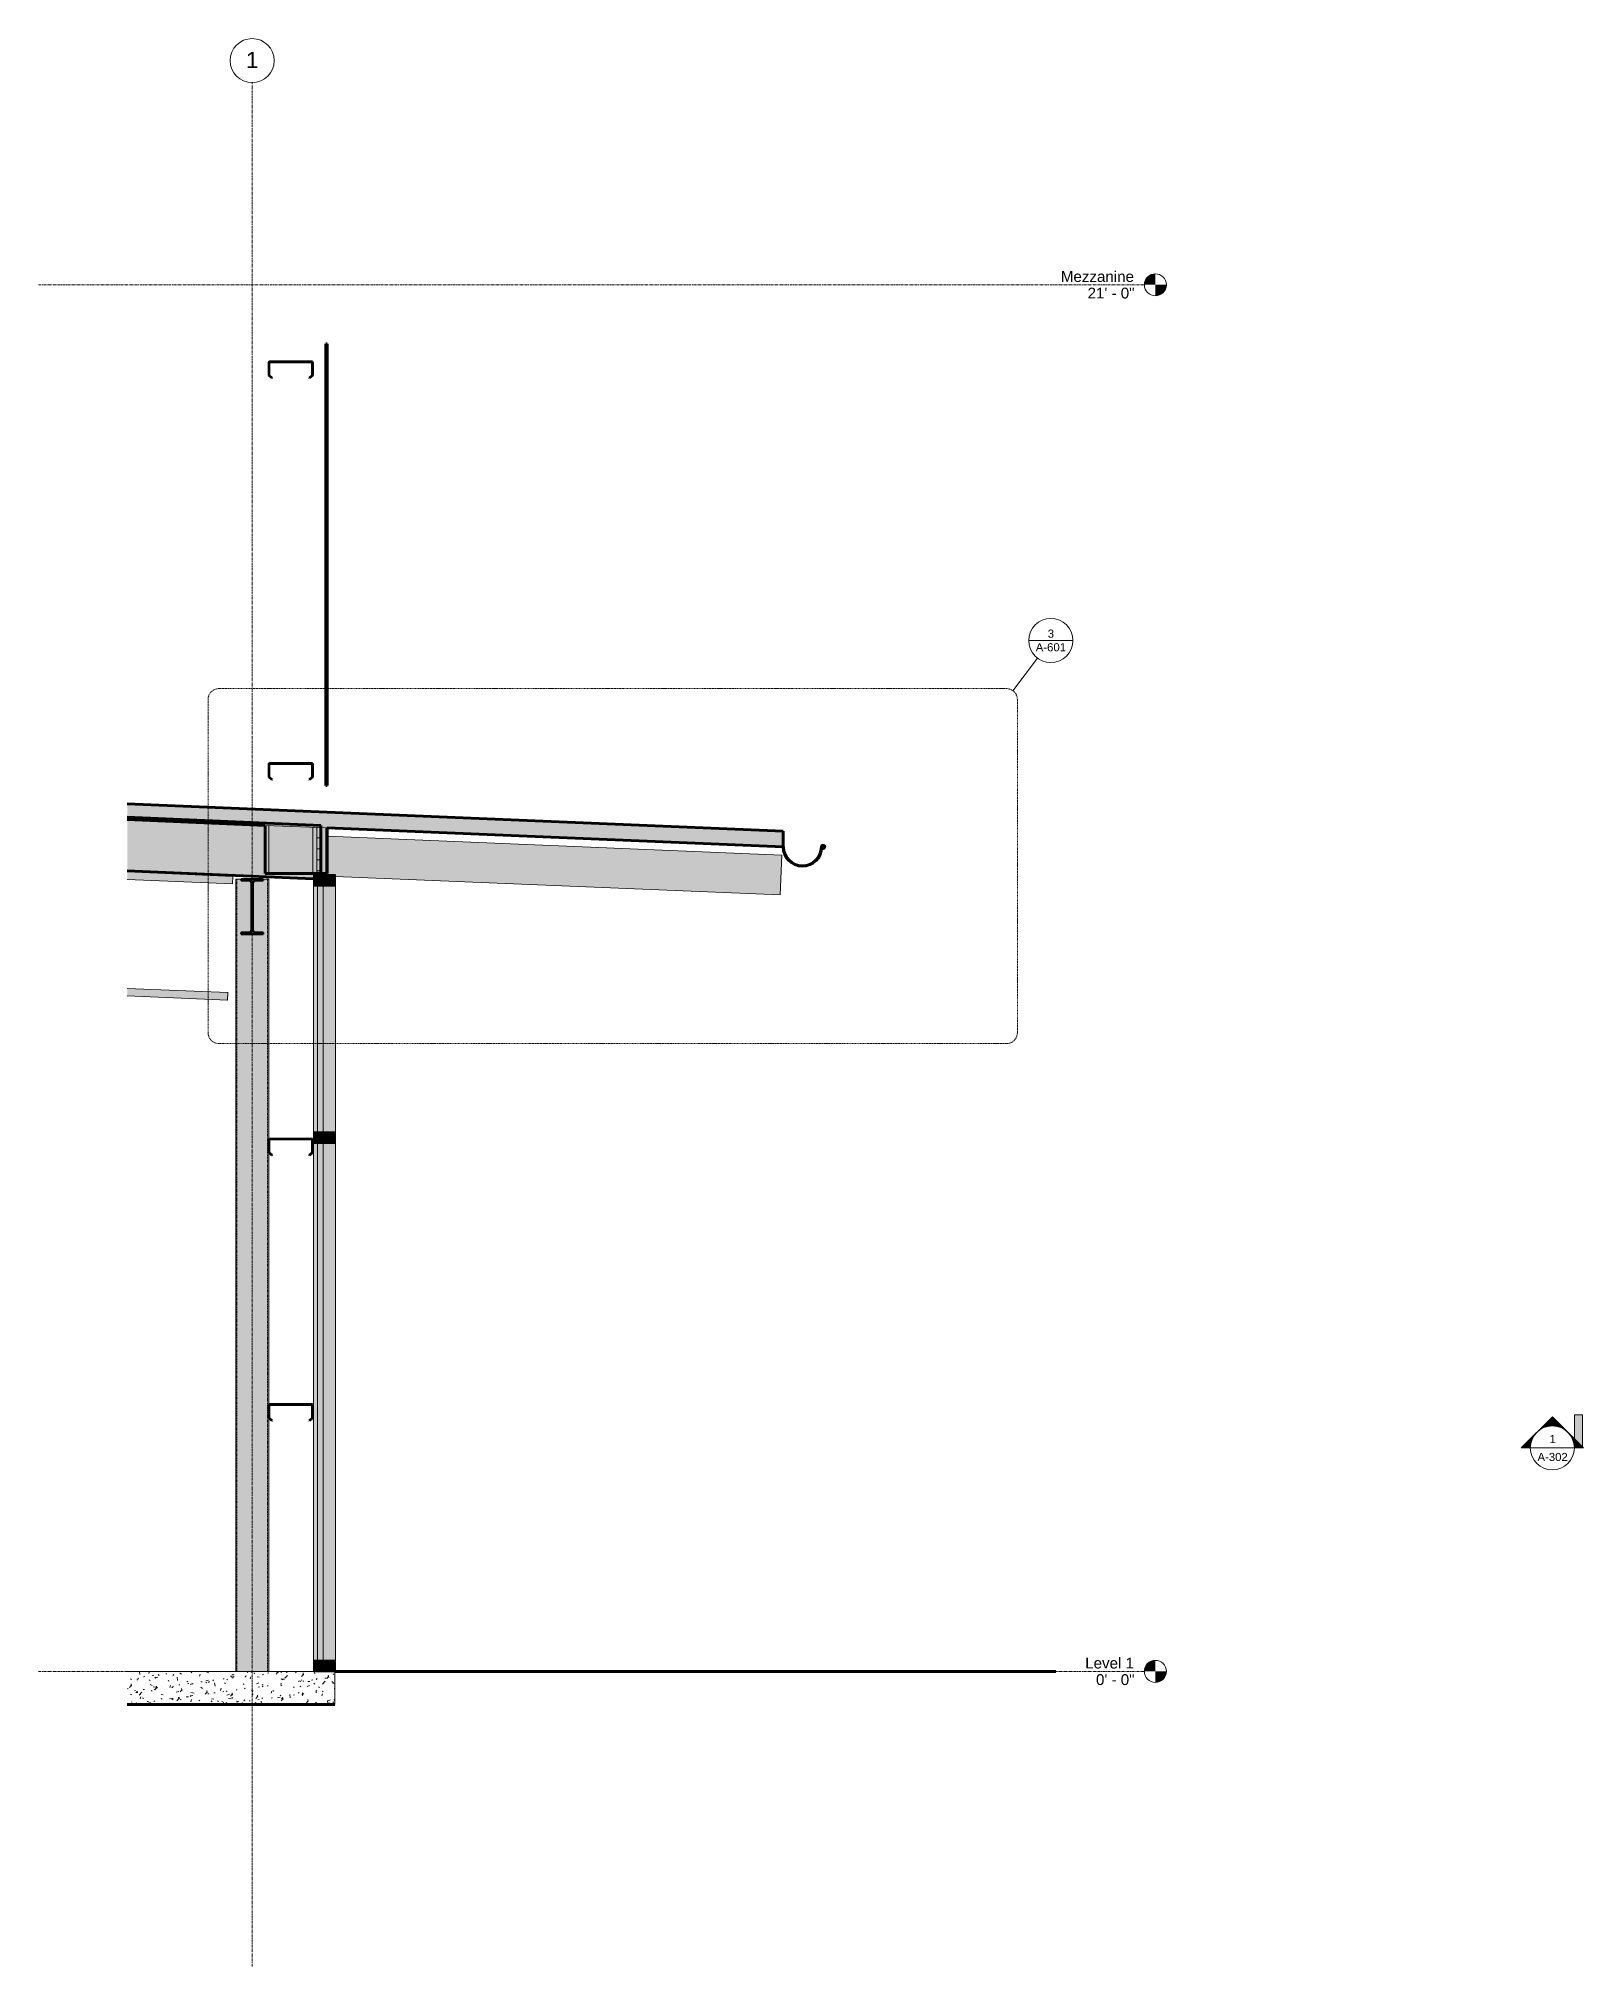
# Model space of a CAD drawing. Header units: inches. Extents: x 22719 to 24235, y -54 to 309.
# Drawn here: x 23431.2 to 23712, y -53.6 to 296.8 of the extents above; entities that cross this region are included whole.
import ezdxf

# ---------------------------------------------------------------- set-up
doc = ezdxf.new("R2010")
doc.units = ezdxf.units.IN
doc.header["$MEASUREMENT"] = 0
for name, pattern in [('Dash Dot 3_16_', [0.3125, 0.1875, -0.0625, 0, -0.0625]), ('Grid Line 1_2_', [0.875, 0.5, -0.125, 0.125, -0.125]), ('Hidden 1_8_', [0.1875, 0.125, -0.0625])]:
    doc.linetypes.add(name, pattern=pattern)
for name, color, linetype, lineweight in [('A-ANNO-SYMB', 150, 'Continuous', 9), ('A-CLNG', 13, 'Continuous', 18), ('A-FLOR-LEVL', 51, 'Continuous', 9), ('A-FLOR-OTLN', 90, 'Continuous', 9), ('A-GLAZ-CURT', 52, 'Continuous', 9), ('A-GLAZ-CWMG', 51, 'Continuous', 9), ('A-ROOF', 132, 'Continuous', 18), ('A-ROOF-MCUT', 132, 'Continuous', 70), ('A-WALL', 113, 'Continuous', 18), ('A-WALL-PATT', 111, 'Continuous', 70), ('C-BLDG-PADS', 91, 'Continuous', 9), ('C-TOPO', 7, 'Continuous', 9), ('G-ANNO-SYMB', 111, 'Continuous', 9), ('L-SITE-WALL', 31, 'Continuous', 18), ('S-BEAM', 12, 'Continuous', 9), ('S-COLS', 52, 'Continuous', 9), ('S-GRID', 1, 'Continuous', 9), ('S-GRID-IDEN', 1, 'Continuous', 9)]:
    doc.layers.add(name, color=color, linetype=linetype, lineweight=lineweight)
doc.styles.add('Arial', font='arial.ttf', dxfattribs={"height": 1.967066})
doc.styles.add('Arial_1', font='arial.ttf', dxfattribs={"height": 2.950599})
doc.styles.add('Arial_2', font='arial.ttf', dxfattribs={"height": 1.475299})
pattern_1 = [(45, (-71603.425, 71.503), (-1.58391919, 1.58391919), []), (45, (-71603.425, 73.903), (-1.58391919, 1.58391919), [])]

msp = doc.modelspace()

# ---------------------------------------------------------------- texts
at = {"layer": 'A-ANNO-SYMB', "attachment_point": 2, "line_spacing_factor": 0.938532, "style": 'Arial_2'}
for s, insert, char_height, width in [('3', (23615.2, 189.34), 1.48, 1.368), ('A-601', (23615.2, 186.86), 1.475, 6.552)]:
    msp.add_mtext(s, dxfattribs=dict(at, insert=insert, char_height=char_height, width=width))
at = {"layer": 'G-ANNO-SYMB', "attachment_point": 2, "line_spacing_factor": 0.938532, "style": 'Arial_2'}
for s, insert, char_height, width in [('1', (23706.38, 42.97), 1.48, 1.368), ('A-302', (23706.38, 39.7), 1.475, 6.552)]:
    msp.add_mtext(s, dxfattribs=dict(at, insert=insert, char_height=char_height, width=width))

# ---------------------------------------------------------------- blocks, each defined once
blk = doc.blocks.new('Girt_C - 8_D-948188-Section 8 - Callout 1')
at = {"layer": 'S-BEAM'}
h = blk.add_hatch(dxfattribs=at)
h.set_pattern_fill('FP_9', color=256, style=0, pattern_type=2)
h.set_pattern_definition(pattern_1)
h.paths.add_polyline_path([(-22062.21, 45.52), (-22061.64, 46), (-22061.64, 48.37), (-22061.7, 48.5), (-22061.83, 48.55), (-22069.45, 48.55), (-22069.59, 48.5), (-22069.64, 48.37), (-22069.64, 46), (-22069.07, 45.52), (-22069, 45.6), (-22069.53, 46.05), (-22069.53, 48.37), (-22069.51, 48.42), (-22069.45, 48.45), (-22061.83, 48.45), (-22061.77, 48.42), (-22061.75, 48.37), (-22061.75, 46.05), (-22062.29, 45.6)], flags=0)
at = {"layer": 'S-BEAM', "lineweight": 50}
for p, q in [((-22069.64, 48.37), (-22069.64, 46)), ((-22069.64, 46), (-22069.07, 45.52)), ((-22069.53, 46.05), (-22069.53, 48.37)), ((-22069, 45.6), (-22069.53, 46.05)), ((-22061.83, 48.55), (-22069.45, 48.55)), ((-22069.45, 48.45), (-22061.83, 48.45)), ((-22069.07, 45.52), (-22069, 45.6)), ((-22061.75, 46.05), (-22062.29, 45.6)), ((-22062.29, 45.6), (-22062.21, 45.52)), ((-22062.21, 45.52), (-22061.64, 46)), ((-22061.75, 48.37), (-22061.75, 46.05)), ((-22061.64, 46), (-22061.64, 48.37))]:
    blk.add_line(p, q, dxfattribs=at)
for centre, radius, start, end in [((-22069.45, 48.37), 0.188, 90, 180), ((-22069.45, 48.37), 0.0782, 90, 177.8773), ((-22061.83, 48.37), 0.188, 0, 90), ((-22061.83, 48.37), 0.0782, 3.0424, 90)]:
    blk.add_arc(centre, radius, start, end, dxfattribs=at)
blk = doc.blocks.new('Girt_C - 8_D-V5-Section 8 - Callout 1')
at = {"layer": 'S-BEAM'}
h = blk.add_hatch(dxfattribs=at)
h.set_pattern_fill('FP_9', color=256, style=0, pattern_type=2)
h.set_pattern_definition(pattern_1)
h.paths.add_polyline_path([(-22062.21, 93.77), (-22061.64, 94.25), (-22061.64, 96.62), (-22061.7, 96.75), (-22061.83, 96.8), (-22069.45, 96.8), (-22069.59, 96.75), (-22069.64, 96.62), (-22069.64, 94.25), (-22069.07, 93.77), (-22069, 93.85), (-22069.53, 94.3), (-22069.53, 96.62), (-22069.51, 96.67), (-22069.45, 96.7), (-22061.83, 96.7), (-22061.77, 96.67), (-22061.75, 96.62), (-22061.75, 94.3), (-22062.29, 93.85)], flags=0)
at = {"layer": 'S-BEAM', "lineweight": 50}
for p, q in [((-22069.64, 96.62), (-22069.64, 94.25)), ((-22069.53, 94.3), (-22069.53, 96.62)), ((-22061.83, 96.8), (-22069.45, 96.8)), ((-22069.45, 96.7), (-22061.83, 96.7)), ((-22061.75, 96.62), (-22061.75, 94.3)), ((-22061.64, 94.25), (-22061.64, 96.62)), ((-22069.64, 94.25), (-22069.07, 93.77)), ((-22069, 93.85), (-22069.53, 94.3)), ((-22069.07, 93.77), (-22069, 93.85)), ((-22061.75, 94.3), (-22062.29, 93.85)), ((-22062.29, 93.85), (-22062.21, 93.77)), ((-22062.21, 93.77), (-22061.64, 94.25))]:
    blk.add_line(p, q, dxfattribs=at)
for centre, radius, start, end in [((-22069.45, 96.62), 0.188, 90, 180), ((-22069.45, 96.62), 0.0782, 90, 177.8773), ((-22061.83, 96.62), 0.188, 0, 90), ((-22061.83, 96.62), 0.0782, 3.0424, 90)]:
    blk.add_arc(centre, radius, start, end, dxfattribs=at)
blk = doc.blocks.new('HSS-Hollow Structural Section-Column - HSS6X6X1_4-556719-Section 8 - Callout 1')
at = {"layer": 'S-COLS'}
for points in [[(-22075.41, 0), (-22075.17, 0), (-22075.17, 144), (-22075.64, 144), (-22075.64, 0), (-22075.58, 0)], [(-22070.11, 0), (-22070.11, 144), (-22070.64, 144), (-22070.64, 143.73), (-22071.98, 143.73), (-22072.19, 143.69), (-22072.37, 143.57), (-22072.48, 143.4), (-22072.53, 143.19), (-22072.53, 134.81), (-22072.48, 134.6), (-22072.37, 134.43), (-22072.19, 134.31), (-22071.98, 134.27), (-22070.64, 134.27), (-22070.64, 134), (-22074.64, 134), (-22074.64, 134.27), (-22073.3, 134.27), (-22073.09, 134.31), (-22072.91, 134.43), (-22072.8, 134.6), (-22072.76, 134.81), (-22072.76, 143.19), (-22072.8, 143.4), (-22072.91, 143.57), (-22073.09, 143.69), (-22073.3, 143.73), (-22074.64, 143.73), (-22074.64, 144), (-22075.17, 144), (-22075.17, 0)], [(-22069.87, 0), (-22069.64, 0), (-22069.64, 144), (-22070.11, 144), (-22070.11, 0)]]:
    blk.add_hatch(color=256, dxfattribs=at).paths.add_polyline_path(points, flags=0)
for p, q in [((-22075.64, 144), (-22075.64, 0)), ((-22075.17, 144), (-22075.64, 144)), ((-22074.64, 144), (-22075.17, 144)), ((-22070.11, 144), (-22070.64, 144)), ((-22069.64, 144), (-22070.11, 144)), ((-22069.64, 96.62), (-22069.64, 144)), ((-22069.64, 48.37), (-22069.64, 94.25)), ((-22069.64, 0), (-22069.64, 46))]:
    blk.add_line(p, q, dxfattribs=at)
at = {"layer": 'S-COLS', "linetype": 'Hidden 1_8_'}
for p, q in [((-22075.41, 0), (-22075.41, 144)), ((-22069.87, 144), (-22069.87, 0))]:
    blk.add_line(p, q, dxfattribs=at)
blk = doc.blocks.new('W-Wide Flange - W21X166-948457-Section 8 - Callout 1')
at = {"layer": 'S-BEAM'}
for points in [[(-22076.22, 143.13), (-22076.16, 144.49), (-22095.35, 145.29), (-22095.35, 143.93)], [(-22077.1, 122.01), (-22077.04, 123.37), (-22095.35, 124.13), (-22095.35, 122.77)]]:
    blk.add_hatch(color=256, dxfattribs=at).paths.add_polyline_path(points, flags=0)
h = blk.add_hatch(color=256, dxfattribs=at)
h.paths.add_polyline_path([(-22077.07, 122.01), (-22077.02, 123.37), (-22077.04, 123.37), (-22077.1, 122.01)], flags=0)
h.paths.add_polyline_path([(-22076.19, 143.13), (-22076.14, 144.49), (-22076.16, 144.49), (-22076.22, 143.13)], flags=0)
for p, q in [((-22076.16, 144.49), (-22095.35, 145.29)), ((-22076.22, 143.13), (-22095.35, 143.93)), ((-22076.16, 144.49), (-22076.22, 143.13)), ((-22076.14, 144.49), (-22076.16, 144.49)), ((-22076.22, 143.13), (-22076.19, 143.13)), ((-22095.35, 124.13), (-22077.04, 123.37)), ((-22077.1, 122.01), (-22095.35, 122.77)), ((-22077.04, 123.37), (-22077.1, 122.01)), ((-22077.02, 123.37), (-22077.04, 123.37)), ((-22077.1, 122.01), (-22077.07, 122.01))]:
    blk.add_line(p, q, dxfattribs=at)
blk = doc.blocks.new('System Panel - Glazed-827454-Section 8 - Callout 1')
at = {"layer": 'A-GLAZ-CURT', "transparency": 33554649}
blk.add_hatch(color=256, dxfattribs=at).paths.add_polyline_path([(-22059.77, 2), (-22059.77, 96), (-22060.77, 96), (-22060.77, 2)], flags=0)
at = {"layer": 'A-GLAZ-CURT', "lineweight": 18}
for p, q in [((-22059.77, 96), (-22060.77, 96)), ((-22060.77, 96), (-22060.77, 2)), ((-22059.77, 2), (-22059.77, 96)), ((-22060.77, 2), (-22059.77, 2))]:
    blk.add_line(p, q, dxfattribs=at)
at = {"layer": 'A-GLAZ-CURT'}
for p, q in [((-22060.77, 96), (-22059.77, 96)), ((-22060.77, 96), (-22060.77, 2)), ((-22059.77, 2), (-22059.77, 96)), ((-22060.77, 2), (-22059.77, 2))]:
    blk.add_line(p, q, dxfattribs=at)
blk = doc.blocks.new('System Panel - Glazed-827487-Section 8 - Callout 1')
at = {"layer": 'A-GLAZ-CURT', "transparency": 33554649}
blk.add_hatch(color=256, dxfattribs=at).paths.add_polyline_path([(-22059.77, 98), (-22059.77, 142.75), (-22060.77, 142.75), (-22060.77, 98)], flags=0)
at = {"layer": 'A-GLAZ-CURT', "lineweight": 18}
for p, q in [((-22059.77, 142.75), (-22060.77, 142.75)), ((-22060.77, 142.75), (-22060.77, 98)), ((-22059.77, 98), (-22059.77, 142.75)), ((-22060.77, 98), (-22059.77, 98))]:
    blk.add_line(p, q, dxfattribs=at)
at = {"layer": 'A-GLAZ-CURT'}
for p, q in [((-22060.77, 142.75), (-22059.77, 142.75)), ((-22060.77, 142.75), (-22060.77, 98)), ((-22059.77, 98), (-22059.77, 142.75)), ((-22060.77, 98), (-22059.77, 98))]:
    blk.add_line(p, q, dxfattribs=at)
blk = doc.blocks.new('Rectangular Mullion - Rectangular Mullion 1-769172-Section 8 - Callout 1')
at = {"layer": 'A-GLAZ-CWMG'}
blk.add_hatch(color=256, dxfattribs=at).paths.add_polyline_path([(-22057.52, 142.75), (-22057.52, 144.75), (-22061.52, 144.75), (-22061.52, 142.75)], flags=0)
at = {"layer": 'A-GLAZ-CWMG', "lineweight": 30}
for p, q in [((-22057.52, 144.75), (-22061.52, 144.75)), ((-22061.52, 144.75), (-22061.52, 142.75)), ((-22057.52, 142.75), (-22057.52, 144.75)), ((-22061.52, 142.75), (-22057.52, 142.75))]:
    blk.add_line(p, q, dxfattribs=at)
blk = doc.blocks.new('Rectangular Mullion - Rectangular Mullion 1-769167-Section 8 - Callout 1')
at = {"layer": 'A-GLAZ-CWMG'}
blk.add_hatch(color=256, dxfattribs=at).paths.add_polyline_path([(-22057.52, 0), (-22057.52, 2), (-22061.52, 2), (-22061.52, 0)], flags=0)
at = {"layer": 'A-GLAZ-CWMG', "lineweight": 30}
for p, q in [((-22057.52, 2), (-22061.52, 2)), ((-22061.52, 2), (-22061.52, 0)), ((-22061.52, 0), (-22057.52, 0)), ((-22057.52, 0), (-22057.52, 2))]:
    blk.add_line(p, q, dxfattribs=at)
blk = doc.blocks.new('Rectangular Mullion - Rectangular Mullion 1-775436-Section 8 - Callout 1')
at = {"layer": 'A-GLAZ-CWMG'}
blk.add_hatch(color=256, dxfattribs=at).paths.add_polyline_path([(-22057.52, 96), (-22057.52, 98), (-22061.52, 98), (-22061.52, 96)], flags=0)
at = {"layer": 'A-GLAZ-CWMG', "lineweight": 30}
for p, q in [((-22057.52, 98), (-22061.52, 98)), ((-22061.52, 98), (-22061.52, 96)), ((-22061.52, 96), (-22057.52, 96)), ((-22057.52, 96), (-22057.52, 98))]:
    blk.add_line(p, q, dxfattribs=at)
blk = doc.blocks.new('Rectangular Mullion - Rectangular Mullion 1-827470-Section 8 - Callout 1')
at = {"layer": 'A-GLAZ-CWMG'}
h = blk.add_hatch(color=256, dxfattribs=at)
h.paths.add_polyline_path([(-22060.77, 2), (-22060.77, 96), (-22061.52, 96), (-22061.52, 2)], flags=0)
h.paths.add_polyline_path([(-22059.77, 2), (-22057.52, 2), (-22057.52, 96), (-22059.77, 96), (-22059.77, 40.02)], flags=0)
blk.add_hatch(color=256, dxfattribs=at).paths.add_polyline_path([(-22059.77, 2), (-22059.77, 96), (-22060.77, 96), (-22060.77, 2)], flags=0)
for p, q in [((-22061.52, 96), (-22060.77, 96)), ((-22061.52, 96), (-22061.52, 2)), ((-22060.77, 96), (-22059.77, 96)), ((-22059.77, 96), (-22057.52, 96)), ((-22057.52, 96), (-22057.52, 2)), ((-22060.77, 2), (-22061.52, 2)), ((-22059.77, 2), (-22060.77, 2)), ((-22057.52, 2), (-22059.77, 2))]:
    blk.add_line(p, q, dxfattribs=at)
blk = doc.blocks.new('Rectangular Mullion - Rectangular Mullion 1-827484-Section 8 - Callout 1')
at = {"layer": 'A-GLAZ-CWMG'}
h = blk.add_hatch(color=256, dxfattribs=at)
h.paths.add_polyline_path([(-22060.77, 98), (-22060.77, 142.75), (-22061.52, 142.75), (-22061.52, 98)], flags=0)
h.paths.add_polyline_path([(-22059.77, 98), (-22057.52, 98), (-22057.52, 142.75), (-22059.77, 142.75), (-22059.77, 117.56)], flags=0)
blk.add_hatch(color=256, dxfattribs=at).paths.add_polyline_path([(-22059.77, 98), (-22059.77, 142.75), (-22060.77, 142.75), (-22060.77, 98)], flags=0)
for p, q in [((-22061.52, 142.75), (-22060.77, 142.75)), ((-22061.52, 142.75), (-22061.52, 98)), ((-22060.77, 142.75), (-22059.77, 142.75)), ((-22059.77, 142.75), (-22057.52, 142.75)), ((-22057.52, 142.75), (-22057.52, 98)), ((-22060.77, 98), (-22061.52, 98)), ((-22059.77, 98), (-22060.77, 98)), ((-22057.52, 98), (-22059.77, 98))]:
    blk.add_line(p, q, dxfattribs=at)
blk = doc.blocks.new('Dimension Lumber - 2x8-948138-Section 8 - Callout 1')
at = {"layer": 'S-BEAM'}
blk.add_hatch(color=256, dxfattribs=at).paths.add_polyline_path([(-21976.68, 141.1), (-21976.38, 148.34), (-22059.02, 151.78), (-22059.02, 145), (-22060.14, 145), (-22060.14, 144.75), (-22057.52, 144.75), (-22057.52, 144.46), (-21979.34, 141.21)], flags=0)
for p, q in [((-22059.02, 151.78), (-21976.38, 148.34)), ((-21976.38, 148.34), (-21976.68, 141.1)), ((-22057.52, 144.46), (-21976.68, 141.1))]:
    blk.add_line(p, q, dxfattribs=at)
blk = doc.blocks.new('Girt_C - 8_D-948458-Section 8 - Callout 1')
at = {"layer": 'S-BEAM'}
h = blk.add_hatch(dxfattribs=at)
h.set_pattern_fill('FP_9', color=256, style=0, pattern_type=2)
h.set_pattern_definition(pattern_1)
h.paths.add_polyline_path([(-22062.21, 235.04), (-22061.64, 235.52), (-22061.64, 237.89), (-22061.7, 238.02), (-22061.83, 238.07), (-22069.45, 238.07), (-22069.59, 238.02), (-22069.64, 237.89), (-22069.64, 235.52), (-22069.07, 235.04), (-22069, 235.12), (-22069.53, 235.57), (-22069.53, 237.89), (-22069.51, 237.94), (-22069.45, 237.96), (-22061.83, 237.96), (-22061.77, 237.94), (-22061.75, 237.89), (-22061.75, 235.57), (-22062.29, 235.12)], flags=0)
at = {"layer": 'S-BEAM', "lineweight": 50}
for p, q in [((-22069.64, 237.89), (-22069.64, 235.52)), ((-22069.64, 235.52), (-22069.07, 235.04)), ((-22069.53, 235.57), (-22069.53, 237.89)), ((-22069, 235.12), (-22069.53, 235.57)), ((-22061.83, 238.07), (-22069.45, 238.07)), ((-22069.45, 237.96), (-22061.83, 237.96)), ((-22069.07, 235.04), (-22069, 235.12)), ((-22061.75, 235.57), (-22062.29, 235.12)), ((-22062.29, 235.12), (-22062.21, 235.04)), ((-22062.21, 235.04), (-22061.64, 235.52)), ((-22061.75, 237.89), (-22061.75, 235.57)), ((-22061.64, 235.52), (-22061.64, 237.89))]:
    blk.add_line(p, q, dxfattribs=at)
for centre, radius, start, end in [((-22069.45, 237.89), 0.188, 90, 180), ((-22069.45, 237.89), 0.0782, 90, 177.8773), ((-22061.83, 237.89), 0.188, 0, 90), ((-22061.83, 237.89), 0.0782, 3.0424, 90)]:
    blk.add_arc(centre, radius, start, end, dxfattribs=at)
blk = doc.blocks.new('Girt_C - 8_D-947124-Section 8 - Callout 1')
at = {"layer": 'S-BEAM'}
h = blk.add_hatch(dxfattribs=at)
h.set_pattern_fill('FP_9', color=256, style=0, pattern_type=2)
h.set_pattern_definition(pattern_1)
h.paths.add_polyline_path([(-22062.21, 162.04), (-22061.64, 162.52), (-22061.64, 164.89), (-22061.7, 165.02), (-22061.83, 165.07), (-22069.45, 165.07), (-22069.59, 165.02), (-22069.64, 164.89), (-22069.64, 162.52), (-22069.07, 162.04), (-22069, 162.12), (-22069.53, 162.57), (-22069.53, 164.89), (-22069.51, 164.94), (-22069.45, 164.96), (-22061.83, 164.96), (-22061.77, 164.94), (-22061.75, 164.89), (-22061.75, 162.57), (-22062.29, 162.12)], flags=0)
at = {"layer": 'S-BEAM', "lineweight": 50}
for p, q in [((-22069.64, 164.89), (-22069.64, 162.52)), ((-22069.53, 162.57), (-22069.53, 164.89)), ((-22061.83, 165.07), (-22069.45, 165.07)), ((-22069.45, 164.96), (-22061.83, 164.96)), ((-22061.75, 164.89), (-22061.75, 162.57)), ((-22061.64, 162.52), (-22061.64, 164.89)), ((-22069.64, 162.52), (-22069.07, 162.04)), ((-22069, 162.12), (-22069.53, 162.57)), ((-22069.07, 162.04), (-22069, 162.12)), ((-22061.75, 162.57), (-22062.29, 162.12)), ((-22062.29, 162.12), (-22062.21, 162.04)), ((-22062.21, 162.04), (-22061.64, 162.52))]:
    blk.add_line(p, q, dxfattribs=at)
for centre, radius, start, end in [((-22069.45, 164.89), 0.188, 90, 180), ((-22069.45, 164.89), 0.0782, 90, 177.8773), ((-22061.83, 164.89), 0.188, 0, 90), ((-22061.83, 164.89), 0.0782, 3.0424, 90)]:
    blk.add_arc(centre, radius, start, end, dxfattribs=at)
blk = doc.blocks.new('W-Wide Flange - W10X15-946479-Section 8 - Callout 1')
at = {"layer": 'S-BEAM'}
h = blk.add_hatch(dxfattribs=at)
h.set_pattern_fill('FP_9', color=256, style=0, pattern_type=2)
h.set_pattern_definition(pattern_1)
h.paths.add_polyline_path([(-22074.64, 134), (-22070.64, 134), (-22070.64, 134.27), (-22071.98, 134.27), (-22072.19, 134.31), (-22072.37, 134.43), (-22072.48, 134.6), (-22072.53, 134.81), (-22072.53, 143.19), (-22072.48, 143.4), (-22072.37, 143.57), (-22072.19, 143.69), (-22071.98, 143.73), (-22070.64, 143.73), (-22070.64, 144), (-22074.64, 144), (-22074.64, 143.73), (-22073.3, 143.73), (-22073.09, 143.69), (-22072.91, 143.57), (-22072.8, 143.4), (-22072.76, 143.19), (-22072.76, 134.81), (-22072.8, 134.6), (-22072.91, 134.43), (-22073.09, 134.31), (-22073.3, 134.27), (-22074.64, 134.27)], flags=0)
at = {"layer": 'S-BEAM', "lineweight": 50}
for p, q in [((-22070.64, 144), (-22074.64, 144)), ((-22074.64, 144), (-22074.64, 143.73)), ((-22074.64, 143.73), (-22073.3, 143.73)), ((-22071.98, 143.73), (-22070.64, 143.73)), ((-22070.64, 143.73), (-22070.64, 144)), ((-22072.76, 143.19), (-22072.76, 134.81)), ((-22072.53, 134.81), (-22072.53, 143.19)), ((-22073.3, 134.27), (-22074.64, 134.27)), ((-22074.64, 134.27), (-22074.64, 134)), ((-22074.64, 134), (-22070.64, 134)), ((-22070.64, 134.27), (-22071.98, 134.27)), ((-22070.64, 134), (-22070.64, 134.27))]:
    blk.add_line(p, q, dxfattribs=at)
for centre, start, end in [((-22073.3, 143.19), 0, 90), ((-22071.98, 143.19), 90, 180), ((-22073.3, 134.81), 270, 0), ((-22071.98, 134.81), 180, 270)]:
    blk.add_arc(centre, 0.543, start, end, dxfattribs=at)
blk = doc.blocks.new('Level - Level Head - Circle-15001-Section 8 - Callout 1')
at = {"layer": 'A-FLOR-LEVL'}
h = blk.add_hatch(color=256, dxfattribs=at)
edge = h.paths.add_edge_path(flags=0)
edge.add_line((-21908.5, 0), (-21910.5, 0))
edge.add_arc((-21908.5, 0), 2, 90, 180, ccw=False)
edge.add_line((-21908.5, 2), (-21908.5, 0))
h = blk.add_hatch(color=256, dxfattribs=at)
edge = h.paths.add_edge_path(flags=0)
edge.add_line((-21908.5, -2), (-21908.5, 0))
edge.add_line((-21908.5, 0), (-21906.5, 0))
edge.add_arc((-21908.5, 0), 2, 270, 360, ccw=False)
blk.add_circle((-21908.5, 0), 2, dxfattribs=at)
blk = doc.blocks.new('Grid - Grid Head - Circle-14747-Section 8 - Callout 1')
at = {"layer": 'S-GRID-IDEN'}
blk.add_circle((-22072.64, 292.75), 4, dxfattribs=at)
blk = doc.blocks.new('Detail View - Callout Head-19020-Section 8 - Callout 1')
at = {"layer": 'A-ANNO-SYMB'}
blk.add_line((-21931.51, 187.36), (-21923.51, 187.36), dxfattribs=at)
for start, end in [(0, 180), (180, 360)]:
    blk.add_arc((-21927.51, 187.36), 4, start, end, dxfattribs=at)
blk = doc.blocks.new('Section - 3_32_ x 3_8_-18514-Detail 1')
at = {"layer": 'G-ANNO-SYMB'}
blk.add_hatch(color=256, dxfattribs=at).paths.add_polyline_path([(-22505.17, 46.61), (-22505.17, 40.61), (-22503.67, 40.61), (-22503.67, 46.61)], flags=0)
for p, q in [((-22505.17, 46.61), (-22503.67, 46.61)), ((-22505.17, 40.61), (-22505.17, 46.61)), ((-22503.67, 46.61), (-22503.67, 40.61)), ((-22503.67, 40.61), (-22505.17, 40.61))]:
    blk.add_line(p, q, dxfattribs=at)
blk = doc.blocks.new('Section - Section Head - Filled-1526-Detail 1')
at = {"layer": 'G-ANNO-SYMB'}
h = blk.add_hatch(color=256, dxfattribs=at)
edge = h.paths.add_edge_path(flags=0)
edge.add_line((-22512, 43.44), (-22509.17, 46.27))
edge.add_line((-22509.17, 46.27), (-22509.17, 44.61))
edge.add_arc((-22509.17, 40.61), 4, 90, 135)
h = blk.add_hatch(color=256, dxfattribs=at)
edge = h.paths.add_edge_path(flags=0)
edge.add_arc((-22509.17, 40.61), 4, 45, 90)
edge.add_line((-22509.17, 44.61), (-22509.17, 46.27))
edge.add_line((-22509.17, 46.27), (-22506.35, 43.44))
h = blk.add_hatch(color=256, dxfattribs=at)
edge = h.paths.add_edge_path(flags=0)
edge.add_arc((-22509.17, 40.61), 4.01, 137.9216, 180)
edge.add_line((-22513.18, 40.61), (-22514.83, 40.61))
edge.add_line((-22514.83, 40.61), (-22512.15, 43.29))
h = blk.add_hatch(color=256, dxfattribs=at)
edge = h.paths.add_edge_path(flags=0)
edge.add_line((-22506.2, 43.29), (-22503.52, 40.61))
edge.add_line((-22503.52, 40.61), (-22505.17, 40.61))
edge.add_arc((-22509.17, 40.61), 4.01, 0, 42.0784)
for p, q in [((-22509.17, 46.27), (-22514.83, 40.61)), ((-22509.17, 46.27), (-22512, 43.44)), ((-22509.17, 46.27), (-22503.52, 40.61)), ((-22509.17, 44.61), (-22509.17, 46.27)), ((-22506.35, 43.44), (-22509.17, 46.27)), ((-22509.17, 46.27), (-22509.17, 44.61)), ((-22512.15, 43.29), (-22514.83, 40.61)), ((-22503.52, 40.61), (-22506.2, 43.29)), ((-22513.17, 40.61), (-22514.83, 40.61)), ((-22514.83, 40.61), (-22513.18, 40.61)), ((-22505.17, 40.61), (-22503.52, 40.61)), ((-22505.17, 40.61), (-22503.52, 40.61))]:
    blk.add_line(p, q, dxfattribs=at)
for radius, start, end in [(4.01, 137.9216, 180), (4, 0, 180), (4, 90, 135), (4, 45, 90), (4.01, 0, 42.0784), (4, 180, 360)]:
    blk.add_arc((-22509.17, 40.61), radius, start, end, dxfattribs=at)

# ---------------------------------------------------------------- hatches: boundary and pattern name
at = {"layer": 'A-CLNG'}
msp.add_hatch(color=256, dxfattribs=at).paths.add_polyline_path([(23482.55, 144), (23482.55, 153.76), (23447.34, 155.22), (23447.34, 145.47), (23468.44, 144.59)], flags=0)
at = {"layer": 'A-ROOF'}
msp.add_hatch(color=256, dxfattribs=at).paths.add_polyline_path([(23566.55, 149.84), (23566.55, 152.71), (23447.34, 157.68), (23447.34, 154.8), (23563.35, 149.97)], flags=0)
at = {"layer": 'A-WALL-PATT', "lineweight": 9}
h = msp.add_hatch(dxfattribs=at)
h.set_pattern_fill('FP_12', color=256, style=0, pattern_type=2)
h.set_pattern_definition([(0, (-71603.425, 71.503), (5.12, 1.28), [0.211, -3.629, 0.211, -3.629, -20.48]), (0, (-71603.425, 71.503), (5.12, 1.28), [-7.68, 0.211, -7.469, 0.211, -3.629, -8.96]), (0, (-71603.425, 71.503), (5.12, 1.28), [-19.2, 0.211, -2.349, 0.211, -6.189]), (120, (-71601.505, 72.143), (-3.668512517, 3.794050067), [0.211, -3.629, 0.211, -3.629, -20.48]), (120, (-71601.505, 72.143), (-3.668512517, 3.794050067), [-7.68, 0.211, -7.469, 0.211, -3.629, -8.96]), (120, (-71601.505, 72.143), (-3.668512517, 3.794050067), [-19.2, 0.211, -2.349, 0.211, -6.189]), (240, (-71600.865, 74.703), (-1.451487483, -5.074050067), [0.211, -3.629, 0.211, -3.629, -20.48]), (240, (-71600.865, 74.703), (-1.451487483, -5.074050067), [-7.68, 0.211, -7.469, 0.211, -3.629, -8.96]), (240, (-71600.865, 74.703), (-1.451487483, -5.074050067), [-19.2, 0.211, -2.349, 0.211, -6.189])])
h.paths.add_polyline_path([(23473.05, 145), (23473.05, 153.73), (23472.42, 153.76), (23472.42, 145)], flags=0)
h = msp.add_hatch(dxfattribs=at)
h.set_pattern_fill('FP_11', color=256, style=0, pattern_type=2)
h.set_pattern_definition([(0, (-71603.425, 71.503), (0, 2), []), (90, (-71603.425, 71.503), (-2, 1e-16), [])])
h.paths.add_polyline_path([(23482.55, 145), (23482.55, 153.34), (23481.8, 153.37), (23481.8, 145)], flags=0)
at = {"layer": 'C-BLDG-PADS'}
h = msp.add_hatch(dxfattribs=at)
h.set_pattern_fill('FP_10', color=256, style=0, pattern_type=2)
h.set_pattern_definition([(50, (-71603.425, 71.503), (4.59070543, -0.40186776), [0.48, -5.28]), (355, (-71603.425, 71.503), (-0.8878371, 4.81369767), [0.384, -4.224]), (100.451, (-71603.043, 71.47), (3.7019703, 4.41272262), [0.408, -4.487]), (46.184, (-71603.425, 72.783), (6.83065862, -1.05904287), [0.72, -7.92]), (96.636, (-71602.856, 72.695), (5.98166433, 6.2340145), [0.612, -6.731]), (351.184, (-71603.425, 72.783), (5.98208167, 6.2338242), [0.576, -6.336]), (21, (-71602.785, 72.463), (3.82029208, -2.57709962), [0.48, -5.28]), (326, (-71602.785, 72.463), (1.55720712, 4.64058681), [0.384, -4.224]), (71.451, (-71602.467, 72.248), (5.37714656, 2.06470335), [0.408, -4.487]), (37.5, (-71603.425, 71.503), (0.077972162, 2.13078632), [0.211, -3.962, 0.211, -4.077, -4.24]), (37.5, (-71603.425, 71.503), (0.077972162, 2.13078632), [-8.461, 0.211, -4.029]), (7.5, (-71603.425, 71.503), (1.68390698, 2.524390477), [0.211, -2.234, 0.211, -3.866, -1.616]), (7.5, (-71603.425, 71.503), (1.68390698, 2.524390477), [-6.522, 0.211, -1.405]), (327.5, (-71604.853, 71.503), (3.416526817, -0.144296603), [0.211, -1.389, 0.211, -4.781, -6.624]), (327.5, (-71604.853, 71.503), (3.416526817, -0.144296603), [-6.592, 0.211, -6.413]), (317.5, (-71605.493, 71.503), (3.73246323, 0.640714655), [0.211, -1.869, 0.211, -3.104, -4.704]), (317.5, (-71605.493, 71.503), (3.73246323, 0.640714655), [-5.395, 0.211, -4.493])])
h.paths.add_polyline_path([(23485.05, -6), (23485.05, 0), (23447.34, 0), (23447.34, -6)], flags=0)
at = {"layer": 'L-SITE-WALL'}
for points in [[(23483.42, 161), (23483.67, 161), (23483.67, 241.25), (23483.42, 241.25), (23483.42, 195.1)], [(23483.67, 145), (23483.67, 153.29), (23483.42, 153.3), (23483.42, 145)]]:
    msp.add_hatch(color=256, dxfattribs=at).paths.add_polyline_path(points, flags=0)
at = {"layer": 'L-SITE-WALL', "lineweight": 5}
for points in [[(23481.05, 145), (23481.05, 153.4), (23473.05, 153.73), (23473.05, 145)], [(23481.8, 145), (23481.8, 153.37), (23481.05, 153.4), (23481.05, 145)], [(23483.42, 145), (23483.42, 153.3), (23482.55, 153.34), (23482.55, 145)]]:
    msp.add_hatch(color=256, dxfattribs=at).paths.add_polyline_path(points, flags=0)

# ---------------------------------------------------------------- linework, layer by layer
at = {"layer": 'A-ANNO-SYMB'}
msp.add_line((23608.31, 178.22), (23612.77, 184.16), dxfattribs=at)
at = {"layer": 'A-ANNO-SYMB', "linetype": 'Dash Dot 3_16_'}
for p, q in [((23462.03, 176.62), (23462.03, 116.08)), ((23607.11, 178.62), (23464.03, 178.62)), ((23609.11, 116.08), (23609.11, 176.62)), ((23464.03, 114.08), (23607.11, 114.08))]:
    msp.add_line(p, q, dxfattribs=at)
for centre, start, end in [((23464.03, 176.62), 90, 180), ((23607.11, 176.62), 0, 90), ((23464.03, 116.08), 180, 270), ((23607.11, 116.08), 270, 0)]:
    msp.add_arc(centre, 2, start, end, dxfattribs=at)
at = {"layer": 'A-CLNG', "lineweight": 70}
for p, q in [((23482.55, 153.76), (23447.34, 155.22)), ((23482.55, 144), (23482.55, 153.76)), ((23447.34, 145.47), (23482.55, 144))]:
    msp.add_line(p, q, dxfattribs=at)
at = {"layer": 'A-FLOR-OTLN'}
msp.add_line((23604.07, 0), (23605.14, 0), dxfattribs=at)
at = {"layer": 'A-ROOF', "lineweight": 70}
for p, q in [((23566.55, 152.71), (23447.34, 157.68)), ((23447.34, 154.8), (23472.42, 153.76)), ((23483.67, 153.29), (23566.55, 149.84)), ((23566.55, 149.84), (23566.55, 152.71))]:
    msp.add_line(p, q, dxfattribs=at)
at = {"layer": 'A-ROOF-MCUT'}
for p, q in [((23566.61, 149.84), (23566.55, 149.84)), ((23573.65, 149.64), (23573.61, 149.59))]:
    msp.add_line(p, q, dxfattribs=at)
for centre, radius, start, end in [((23570.05, 149.84), 3.5, 180, 360), ((23570.05, 149.84), 3.44, 180, 0), ((23573.79, 149.84), 0.306, 232.159, 180), ((23573.79, 149.84), 0.243, 234.011, 180)]:
    msp.add_arc(centre, radius, start, end, dxfattribs=at)
at = {"layer": 'A-WALL'}
for p, q in [((23483.67, 153.29), (23472.42, 153.76)), ((23473.05, 145), (23473.05, 153.73)), ((23481.05, 145), (23481.05, 153.4)), ((23481.8, 145), (23481.8, 153.37)), ((23483.42, 145), (23483.42, 153.3))]:
    msp.add_line(p, q, dxfattribs=at)
at = {"layer": 'C-BLDG-PADS', "lineweight": 18}
for p, q in [((23485.05, 0), (23447.34, 0)), ((23485.05, -6), (23485.05, 0)), ((23447.34, -6), (23485.05, -6))]:
    msp.add_line(p, q, dxfattribs=at)
at = {"layer": 'C-TOPO', "lineweight": 90}
for p, q in [((23485.17, 0), (23605.5, 0)), ((23605.5, 0), (23616.08, 0)), ((23447.34, -6.01), (23485.05, -6.01))]:
    msp.add_line(p, q, dxfattribs=at)
at = {"layer": 'C-TOPO'}
for p, q in [((23485.17, 0), (23605.5, 0)), ((23605.5, 0), (23616.08, 0)), ((23447.34, -6.01), (23485.05, -6.01))]:
    msp.add_line(p, q, dxfattribs=at)
at = {"layer": 'G-ANNO-SYMB'}
msp.add_line((23702.33, 40.61), (23710.33, 40.61), dxfattribs=at)
at = {"layer": 'L-SITE-WALL', "lineweight": 70}
for p, q in [((23483.67, 241.25), (23483.42, 241.25)), ((23483.42, 241.25), (23483.42, 161)), ((23483.67, 161), (23483.67, 241.25)), ((23483.42, 161), (23483.67, 161)), ((23472.42, 153.76), (23472.42, 145)), ((23483.67, 145), (23483.67, 153.29)), ((23472.42, 145), (23483.67, 145))]:
    msp.add_line(p, q, dxfattribs=at)
at = {"layer": 'S-GRID', "linetype": 'Grid Line 1_2_'}
msp.add_line((23470.05, -53.63), (23470.05, 288.75), dxfattribs=at)

# ---------------------------------------------------------------- block references
at = {"layer": 'A-ANNO-SYMB'}
msp.add_blockref('Detail View - Callout Head-19020-Section 8 - Callout 1', (45542.69, 0), dxfattribs=at)
at = {"layer": 'A-FLOR-LEVL'}
for p in [(45542.69, 252), (45542.69, 0)]:
    msp.add_blockref('Level - Level Head - Circle-15001-Section 8 - Callout 1', p, dxfattribs=at)
at = {"layer": 'A-GLAZ-CURT'}
for name in ['System Panel - Glazed-827487-Section 8 - Callout 1', 'System Panel - Glazed-827454-Section 8 - Callout 1']:
    msp.add_blockref(name, (45542.69, 0), dxfattribs=at)
at = {"layer": 'A-GLAZ-CWMG'}
for name in ['Rectangular Mullion - Rectangular Mullion 1-769172-Section 8 - Callout 1', 'Rectangular Mullion - Rectangular Mullion 1-827484-Section 8 - Callout 1', 'Rectangular Mullion - Rectangular Mullion 1-775436-Section 8 - Callout 1', 'Rectangular Mullion - Rectangular Mullion 1-827470-Section 8 - Callout 1', 'Rectangular Mullion - Rectangular Mullion 1-769167-Section 8 - Callout 1']:
    msp.add_blockref(name, (45542.69, 0), dxfattribs=at)
at = {"layer": 'G-ANNO-SYMB'}
for name in ['Section - Section Head - Filled-1526-Detail 1', 'Section - 3_32_ x 3_8_-18514-Detail 1']:
    msp.add_blockref(name, (46215.5, 0), dxfattribs=at)
at = {"layer": 'S-BEAM'}
for name in ['Girt_C - 8_D-948458-Section 8 - Callout 1', 'Girt_C - 8_D-947124-Section 8 - Callout 1', 'Dimension Lumber - 2x8-948138-Section 8 - Callout 1', 'W-Wide Flange - W21X166-948457-Section 8 - Callout 1', 'W-Wide Flange - W10X15-946479-Section 8 - Callout 1', 'Girt_C - 8_D-V5-Section 8 - Callout 1', 'Girt_C - 8_D-948188-Section 8 - Callout 1']:
    msp.add_blockref(name, (45542.69, 0), dxfattribs=at)
at = {"layer": 'S-COLS'}
msp.add_blockref('HSS-Hollow Structural Section-Column - HSS6X6X1_4-556719-Section 8 - Callout 1', (45542.69, 0), dxfattribs=at)
at = {"layer": 'S-GRID-IDEN'}
msp.add_blockref('Grid - Grid Head - Circle-14747-Section 8 - Callout 1', (45542.69, 0), dxfattribs=at)

msp.set_redraw_order([(e.dxf.handle, doc.entitydb.next_handle()) for e in msp.query("TEXT MTEXT ATTDEF DIMENSION ARC_DIMENSION")])  # texts and dimensions are drawn at this point

# ---------------------------------------------------------------- next in the draw order: texts
at = {"layer": 'A-FLOR-LEVL', "char_height": 1.967, "attachment_point": 3, "line_spacing_factor": 0.938532, "style": 'Arial', "bg_fill": 3, "box_fill_scale": 1.25, "bg_fill_color": 0, "bg_fill_transparency": 0}
for s, insert, width in [('Mezzanine', (23630.3, 254.49), 15.816), ('Level 1', (23630.3, 2.49), 10.584)]:
    msp.add_mtext(s, dxfattribs=dict(at, insert=insert, width=width))
at = {"layer": 'S-GRID-IDEN', "insert": (23470.05, 294.33), "char_height": 2.95, "width": 2.736, "attachment_point": 2, "line_spacing_factor": 0.938532, "style": 'Arial_1', "bg_fill": 3, "box_fill_scale": 1.25, "bg_fill_color": 0, "bg_fill_transparency": 0}
msp.add_mtext('1', dxfattribs=at)

# ---------------------------------------------------------------- next in the draw order: texts
at = {"layer": 'A-FLOR-LEVL', "char_height": 1.967, "attachment_point": 3, "line_spacing_factor": 0.938532, "style": 'Arial', "bg_fill": 3, "box_fill_scale": 1.25, "bg_fill_color": 0, "bg_fill_transparency": 0}
for s, insert, width in [('21\' - 0"', (23630.4, 251.48), 10.152), ('0\' - 0"', (23630.4, -0.52), 8.328)]:
    msp.add_mtext(s, dxfattribs=dict(at, insert=insert, width=width))

# ---------------------------------------------------------------- next in the draw order: linework, layer by layer
at = {"layer": 'A-FLOR-LEVL', "linetype": 'Grid Line 1_2_'}
for p, q in [((23431.23, 252), (23632.19, 252)), ((23431.23, 0), (23632.19, 0))]:
    msp.add_line(p, q, dxfattribs=at)

doc.saveas('drawing.dxf')
